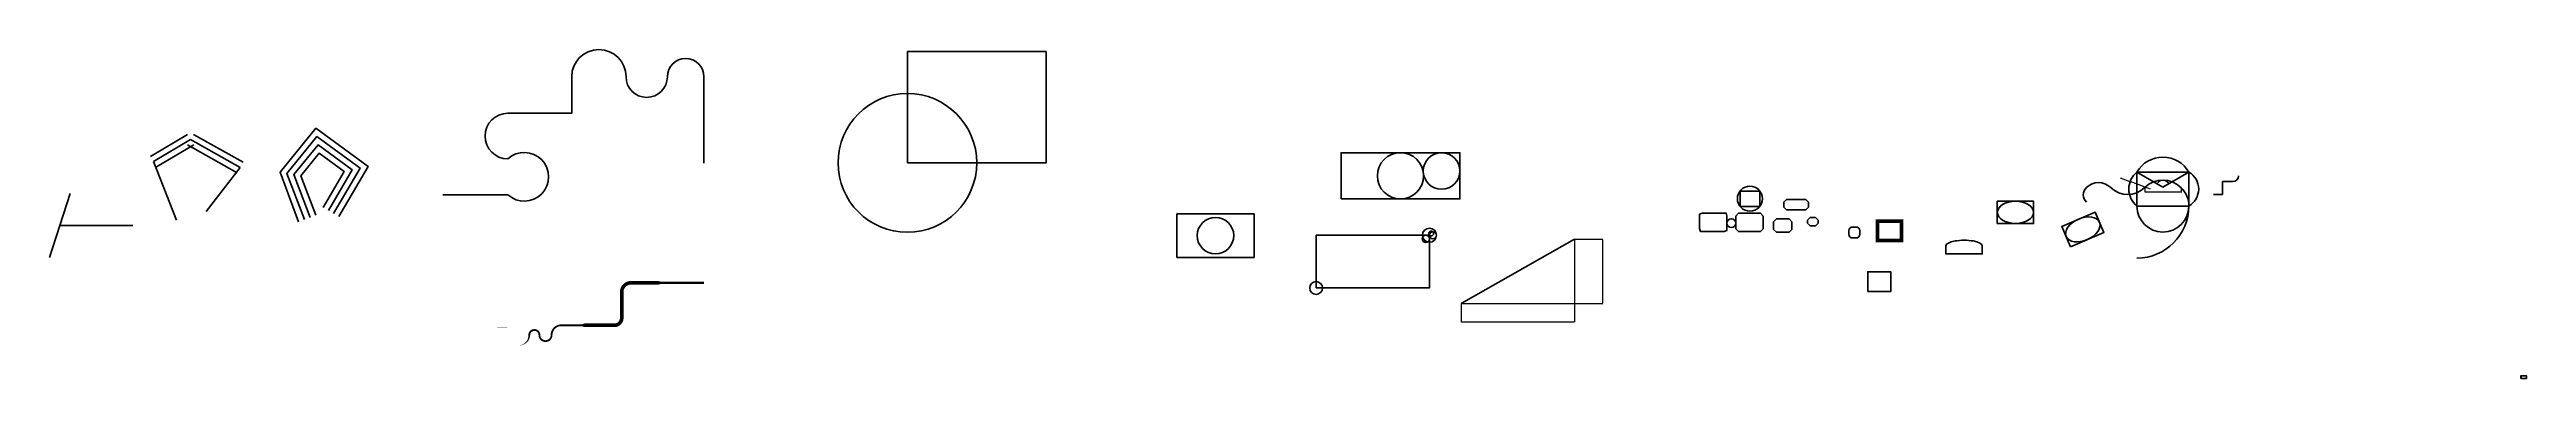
# Model space of a CAD drawing. Header units: metres. Extents: x 21002 to 34578, y 13555 to 15357.
import ezdxf

# ---------------------------------------------------------------- set-up
doc = ezdxf.new("R2010")
doc.units = ezdxf.units.M
doc.header["$LTSCALE"] = 4
doc.linetypes.add('ACAD_ISO02W100', pattern=[15, 12, -3])
for name, color, linetype, lineweight in [('14-MENUI_Moyen', 1, 'Continuous', 25), ('COTATIONS', 1, 'Continuous', 15), ('FIN', 3, 'Continuous', 25), ('FORT', 4, 'Continuous', 50)]:
    doc.layers.add(name, color=color, linetype=linetype, lineweight=lineweight)
doc.styles.get("Standard").update_dxf_attribs({"font": 'arial.ttf'})
doc.dimstyles.new('ISO-25', dxfattribs={"dimtxt": 2.5, "dimasz": 2.5, "dimexe": 1.25, "dimexo": 0.625, "dimtad": 1, "dimtxsty": 'Standard', "dimcen": 2.5, "dimadec": 0, "dimazin": 0, "dimtfac": 1, "dimtmove": 0, "dimatfit": 3, "dimfxl": 1, "dimarcsym": 0})

# ---------------------------------------------------------------- blocks, each defined once
blk = doc.blocks.new('*D1')
at = {"layer": 'COTATIONS', "color": 0, "lineweight": -2, "transparency": 16777216}
for p, q in [((29360, 14317), (29360, 13864)), ((28739, 13965), (28739, 13864)), ((28741, 13865), (29357, 13865))]:
    blk.add_line(p, q, dxfattribs=at)
at = {"layer": 'COTATIONS', "color": 0, "transparency": 16777216}
for points in [[(28741, 13865), (28741, 13864), (28739, 13865)], [(29357, 13865), (29357, 13864), (29360, 13865)]]:
    blk.add_solid(points, dxfattribs=at)
at = {"layer": 'Defpoints', "color": 0, "transparency": 16777216}
for p in [(29360, 14318), (28739, 13966), (29360, 13865)]:
    blk.add_point(p, dxfattribs=at)
at = {"layer": 'COTATIONS', "color": 0, "transparency": 16777216, "insert": (29049, 13867), "char_height": 2.5, "attachment_point": 5}
blk.add_mtext('621', dxfattribs=at)
blk = doc.blocks.new('*D2')
at = {"layer": 'COTATIONS', "color": 0, "lineweight": -2, "transparency": 16777216}
for p, q in [((29361, 14318), (29516, 14318)), ((29515, 13968), (29515, 14315)), ((28740, 13966), (29516, 13966))]:
    blk.add_line(p, q, dxfattribs=at)
at = {"layer": 'COTATIONS', "color": 0, "transparency": 16777216}
for points in [[(29515, 14315), (29516, 14315), (29515, 14318)], [(29515, 13968), (29516, 13968), (29515, 13966)]]:
    blk.add_solid(points, dxfattribs=at)
at = {"layer": 'Defpoints', "color": 0, "transparency": 16777216}
for p in [(29360, 14318), (29515, 14318), (28739, 13966)]:
    blk.add_point(p, dxfattribs=at)
at = {"layer": 'COTATIONS', "color": 0, "transparency": 16777216, "insert": (29513, 14142), "char_height": 2.5, "attachment_point": 5, "rotation": 90}
blk.add_mtext('352', dxfattribs=at)
blk = doc.blocks.new('*D3')
at = {"layer": 'COTATIONS', "color": 0, "lineweight": -2, "transparency": 16777216}
blk.add_arc((32585, 14604), 36.3, 33.9498, 146.0502, dxfattribs=at)
at = {"layer": 'COTATIONS', "color": 0, "transparency": 16777216}
for points in [[(32555, 14624), (32555, 14624), (32554, 14622)], [(32615, 14624), (32615, 14624), (32616, 14622)]]:
    blk.add_solid(points, dxfattribs=at)
at = {"layer": 'Defpoints', "color": 0, "transparency": 16777216}
for p in [(32443, 14686), (32727, 14686), (32585, 14604), (32585, 14604), (32597, 14638)]:
    blk.add_point(p, dxfattribs=at)
at = {"layer": 'COTATIONS', "color": 0, "transparency": 16777216, "insert": (32585, 14642), "char_height": 2.5, "attachment_point": 5}
blk.add_mtext('120°', dxfattribs=at)
blk = doc.blocks.new('*D4')
at = {"layer": 'COTATIONS', "color": 0, "lineweight": -2, "transparency": 16777216}
for p, q in [((32350, 14655), (32403, 14635)), ((32518, 14593), (32406, 14634))]:
    blk.add_line(p, q, dxfattribs=at)
at = {"layer": 'COTATIONS', "color": 0, "transparency": 16777216}
blk.add_solid([(32404, 14636), (32403, 14635), (32406, 14634)], dxfattribs=at)
at = {"layer": 'Defpoints', "color": 0, "transparency": 16777216}
for p in [(32406, 14634), (32518, 14593)]:
    blk.add_point(p, dxfattribs=at)
at = {"layer": 'COTATIONS', "color": 0, "transparency": 16777216, "insert": (32355, 14655), "char_height": 2.5, "attachment_point": 5, "rotation": 339.6541}
blk.add_mtext('R120', dxfattribs=at)
blk = doc.blocks.new('*D5')
at = {"layer": 'COTATIONS', "color": 0, "lineweight": -2, "transparency": 16777216}
for p, q in [((32486, 14601), (32486, 14575)), ((32683, 14575), (32488, 14576)), ((32686, 14599), (32686, 14574))]:
    blk.add_line(p, q, dxfattribs=at)
at = {"layer": 'COTATIONS', "color": 0, "transparency": 16777216}
for points in [[(32488, 14577), (32488, 14576), (32486, 14576)], [(32683, 14575), (32683, 14575), (32686, 14575)]]:
    blk.add_solid(points, dxfattribs=at)
at = {"layer": 'Defpoints', "color": 0, "transparency": 16777216}
for p in [(32486, 14601), (32486, 14576), (32686, 14600)]:
    blk.add_point(p, dxfattribs=at)
at = {"layer": 'COTATIONS', "color": 0, "transparency": 16777216, "insert": (32586, 14578), "char_height": 2.5, "attachment_point": 5, "rotation": 359.6338}
blk.add_mtext('200', dxfattribs=at)
blk = doc.blocks.new('FENETRE 1V - 70cm')
for p, q in [((8, 0), (55, 27)), ((8, -8), (8, 0)), ((62, -8), (62, 0))]:
    blk.add_line(p, q)
at = {"color": 152, "lineweight": 15, "true_color": 0x2776bb}
for p, q in [((62, -2), (8, -2)), ((62, -6), (8, -6))]:
    blk.add_line(p, q, dxfattribs=at)
blk.add_lwpolyline([(0, -8), (70, -8), (70, 0), (0, 0)], close=True)
blk.add_arc((8, 0), 54, 0, 30)
blk = doc.blocks.new('PORTE_ SIMPLE 90cm')
blk.add_lwpolyline([(0, 0), (5, 0), (5, 90), (0, 90)], close=True)
at = {"color": 252, "linetype": 'ACAD_ISO02W100', "lineweight": 20, "true_color": 0x939598}
blk.add_arc((0, 0), 90, 0, 90, dxfattribs=at)
blk = doc.blocks.new('PORTE_ SIMPLE 70cm')
blk.add_lwpolyline([(0, 0), (5, 0), (5, 70), (0, 70)], close=True)
at = {"color": 252, "linetype": 'ACAD_ISO02W100', "lineweight": 20, "true_color": 0x939598}
blk.add_arc((0, 0), 70, 0, 90, dxfattribs=at)

msp = doc.modelspace()

# ---------------------------------------------------------------- linework, layer by layer
at = {"layer": 'FORT'}
for p, q in [((21555.047, 14771.98), (21758.199, 14892.123)), ((21572.003, 14743.311), (21775.154, 14863.453)), ((21588.958, 14714.641), (21792.109, 14834.784)), ((21758.925, 14834.367), (22031.175, 14682.462)), ((21775.154, 14863.453), (22047.404, 14711.549)), ((21791.383, 14892.54), (22063.633, 14740.635)), ((21697.763, 14421.548), (21572.003, 14743.311)), ((22047.404, 14711.549), (21860.837, 14469.882)), ((32585.044, 14603.715), (32442.71, 14685.892)), ((32585.044, 14603.715), (32727.378, 14685.892)), ((21115.346, 14568.268), (21002.034, 14218.182)), ((32862.452, 14562.319), (32912.587, 14562.319)), ((32912.587, 14562.319), (32912.587, 14633.511)), ((32912.587, 14633.511), (32968.879, 14633.511)), ((28738.998, 13965.807), (29359.998, 14317.807))]:
    msp.add_line(p, q, dxfattribs=at)
for points, format in [([(23156.912, 14561.525), (23513.912, 14561.525, 2.273155054), (23513.912, 14758.302, -1), (23513.912, 15008.302), (23863.912, 15008.302), (23863.912, 15208.302, -1), (24161.766, 15208.302, 1), (24388.374, 15208.302, -1), (24588.567, 15208.302), (24588.567, 14734.897)], "xyb"), ([(23462.417, 13736.344, 0, 0, 0), (23574.917, 13736.344, 0, 10, 0.414213562), (23631.474, 13792.901, 10, 10, -1), (23686.978, 13792.901, 10, 10, 1), (23753.579, 13792.901, 10, 10, -0.414213562), (23807.145, 13846.467, 10, 10, 0), (23919.445, 13846.467, 10, 20, 0), (23933.953, 13846.467, 20, 20, 0), (24098.299, 13846.467, 20, 20, 0.414213562), (24138.177, 13886.345, 20, 20, 0), (24138.177, 14028.466, 20, 20, -0.414213562), (24188.755, 14079.044, 20, 20, 0), (24336.179, 14079.044, 20, 12.5, 0), (24354.685, 14079.044, 12.5, 12.5, 0), (24588.567, 14079.044, 12.5, 12.5, 0)], "xyseb"), ([(23456.525, 13836.573, 1.25, 1.25, 0), (23494.025, 13836.573, 10, 0, 0), (23514.025, 13836.573, 0, 0, 0)], "xyseb")]:
    msp.add_lwpolyline(points, format=format, dxfattribs=at)
for points in [[(25703.876, 14736.237), (26464.231, 14736.237), (26464.231, 15346.493), (25703.876, 15346.493)], [(28080.752, 14538.916), (28731.752, 14538.916), (28731.752, 14791.916), (28080.752, 14791.916)], [(32442.71, 14499.363), (32727.378, 14499.363), (32727.378, 14685.892), (32442.71, 14685.892)], [(30267.392, 14497.95), (30282.392, 14497.95), (30375.459, 14497.95), (30375.459, 14512.95), (30375.459, 14582.087), (30360.459, 14582.087), (30267.392, 14582.087), (30267.392, 14567.087)], [(30507.314, 14493.492), (30522.314, 14478.492), (30627.564, 14478.492), (30642.564, 14493.492), (30642.564, 14521.13), (30627.564, 14536.13), (30522.314, 14536.13), (30507.314, 14521.13)], [(27180.911, 14218.442), (27603.911, 14218.442), (27603.911, 14456.762), (27180.911, 14456.762)], [(30045.686, 14375.907), (30050.686, 14360.907), (30180.686, 14360.907), (30195.686, 14365.907), (30195.686, 14445.907), (30190.686, 14460.907), (30060.686, 14460.907), (30045.686, 14455.907)], [(30243.719, 14374.966), (30258.719, 14359.966), (30378.719, 14359.966), (30393.719, 14374.966), (30393.719, 14444.966), (30378.719, 14459.966), (30258.719, 14459.966), (30243.719, 14444.966)], [(30451.623, 14371.593), (30466.623, 14356.593), (30536.072, 14356.593), (30551.072, 14371.593), (30551.072, 14413.805), (30536.072, 14428.805), (30466.623, 14428.805), (30451.623, 14413.805)], [(30637.26, 14405.381), (30652.26, 14390.381), (30680.603, 14390.381), (30695.603, 14405.381), (30695.603, 14421.755), (30680.603, 14436.755), (30652.26, 14436.755), (30637.26, 14421.755)], [(31677.576, 14403.97), (31876.576, 14403.97), (31876.576, 14525.97), (31677.576, 14525.97)], [(32078.963, 14276.337), (32261.775, 14354.955), (32213.577, 14467.031), (32030.765, 14388.413)], [(27944.027, 14050.681), (28565.027, 14050.681), (28565.027, 14339.681), (27944.027, 14339.681)], [(30967.416, 14030.776), (31093.494, 14030.776), (31093.494, 14139.736), (30967.416, 14139.736)], [(34547.766, 13555.005), (34577.766, 13555.005), (34577.766, 13570.005), (34547.766, 13570.005)], [(34548.166, 13555.405), (34577.366, 13555.405), (34577.366, 13569.605), (34548.166, 13569.605)]]:
    msp.add_lwpolyline(points, close=True, dxfattribs=at)
for points in [[(22367.392, 14413.934), (22265.263, 14684.596), (22461.802, 14925.549), (22747.892, 14716.574), (22587.63, 14442.043)], [(22398.555, 14425.693), (22303.198, 14678.407), (22467.654, 14880.027), (22703.973, 14707.407), (22558.865, 14458.836)], [(22429.718, 14437.452), (22341.134, 14672.219), (22473.506, 14834.504), (22660.054, 14698.241), (22530.1, 14475.628)], [(22460.882, 14449.211), (22379.069, 14666.03), (22479.358, 14788.982), (22616.134, 14689.074), (22501.334, 14492.42)], [(21058.69, 14393.225), (21458.69, 14393.225)], [(31395.973, 14282.195), (31395.973, 14236.969), (31594.973, 14236.969), (31594.973, 14282.195)]]:
    msp.add_lwpolyline(points, dxfattribs=at)
at = {"layer": 'FORT', "const_width": 20}
msp.add_lwpolyline([(31021.105, 14310.589), (31153.277, 14310.589), (31153.277, 14417.187), (31021.105, 14417.187)], close=True, dxfattribs=at)
at = {"layer": 'FORT'}
msp.add_lwpolyline([(30864.175, 14344.797, 0.414213562), (30884.175, 14324.797), (30904.175, 14324.797, 0.414213562), (30924.175, 14344.797), (30924.175, 14364.797, 0.414213562), (30904.175, 14384.797), (30884.175, 14384.797, 0.414213562), (30864.175, 14364.797)], format="xyb", close=True, dxfattribs=at)
for centre, radius in [((25703.876, 14736.237), 380.177), ((28406.252, 14665.416), 126.5), ((28631.49, 14691.655), 100.262), ((30321.425, 14540.019), 68.479), ((27392.411, 14337.602), 100), ((30219.702, 14405.907), 24.017), ((28545.027, 14319.681), 20), ((28565.027, 14339.681), 38.529), ((28574.659, 14349.313), 13.622), ((28584.291, 14339.681), 19.264), ((27944.027, 14050.681), 35.067)]:
    msp.add_circle(centre, radius, dxfattribs=at)
for centre, radius, start, end in [((32518.219, 14592.628), 120, 128.9947699, 231.0052301), ((32585.044, 14603.715), 164.353, 30, 150), ((32673.531, 14592.628), 107.692, 300, 60), ((32968.879, 14664.648), 31.137, 270, 360), ((32204.999, 14561.149), 56.052, 134.267506, 225.732494), ((32232.396, 14533.043), 95.302, 45.732494, 134.267506), ((32392.305, 14697.094), 133.792, 225.732494, 314.267506), ((32585.044, 14499.363), 142.334, 45, 134.267506), ((32585.044, 14499.363), 142.334, 360, 45), ((32442.71, 14499.363), 284.668, 270, 360), ((32585.044, 14499.363), 142.334, 180, 360)]:
    msp.add_arc(centre, radius, start, end, dxfattribs=at)
for centre, major_axis in [((31777.076, 14464.97), (99.5, 0)), ((32146.27, 14371.684), (-91.406, -39.309))]:
    msp.add_ellipse(centre, major_axis=major_axis, ratio=0.613065327, dxfattribs=at)
msp.add_ellipse((31495.473, 14282.195), major_axis=(99.5, 0), ratio=0.301507538, start_param=0, end_param=3.141592654, dxfattribs=at)

# ---------------------------------------------------------------- block references
at = {"layer": '14-MENUI_Moyen', "xscale": 0.01, "yscale": 0.01, "zscale": 0.01}
msp.add_blockref('PORTE_ SIMPLE 70cm', (34561.935, 13556.519), dxfattribs=at)
at = {"layer": 'FIN', "xscale": 0.01, "yscale": 0.01, "zscale": 0.01, "rotation": 270}
for p in [(34548.166, 13562.505), (34548.166, 13560.782)]:
    msp.add_blockref('FENETRE 1V - 70cm', p, dxfattribs=at)
at = {"layer": 'FIN', "xscale": 0.01, "yscale": 0.01, "zscale": 0.01}
for name, p in [('FENETRE 1V - 70cm', (34550.03, 13555.405)), ('FENETRE 1V - 70cm', (34552.111, 13555.405)), ('FENETRE 1V - 70cm', (34554.587, 13555.405)), ('PORTE_ SIMPLE 90cm', (34555.914, 13555.405))]:
    msp.add_blockref(name, p, dxfattribs=at)

# ---------------------------------------------------------------- dimensions: what is measured, and where the dimension line sits
at = {"layer": 'COTATIONS'}
dim = msp.add_angular_dim_2l(base=(32597.449, 14637.8), line1=((32585.044, 14603.715), (32442.71, 14685.892)), line2=((32585.044, 14603.715), (32727.378, 14685.892)), dimstyle='ISO-25', dxfattribs=at)
dim.commit()
dim.dimension.update_dxf_attribs({"geometry": '*D3', "text_midpoint": (32585.044, 14641.889)})
dim = msp.add_radius_dim(center=(32518.219, 14592.628), mpoint=(32405.706, 14634.35), dimstyle='ISO-25', dxfattribs=at)
dim.commit()
dim.dimension.update_dxf_attribs({"geometry": '*D4', "text_midpoint": (32354.05, 14653.505), "dimtype": 164})
dim = msp.add_aligned_dim(p1=(32685.689, 14600.009), p2=(32485.693, 14601.287), distance=24.942, dimstyle='ISO-25', dxfattribs=at)
dim.commit()
dim.dimension.update_dxf_attribs({"geometry": '*D5', "text_midpoint": (32585.544, 14577.607)})
dim = msp.add_linear_dim(base=(29359.998, 13864.846), p1=(28738.998, 13965.807), p2=(29359.998, 14317.807), dimstyle='ISO-25', dxfattribs=at)
dim.commit()
dim.dimension.update_dxf_attribs({"geometry": '*D1', "text_midpoint": (29049.498, 13866.747)})
dim = msp.add_linear_dim(base=(29515.213, 14317.807), p1=(28738.998, 13965.807), p2=(29359.998, 14317.807), angle=90, dimstyle='ISO-25', dxfattribs=at)
dim.commit()
dim.dimension.update_dxf_attribs({"geometry": '*D2', "text_midpoint": (29513.311, 14141.807)})

doc.saveas('drawing.dxf')
